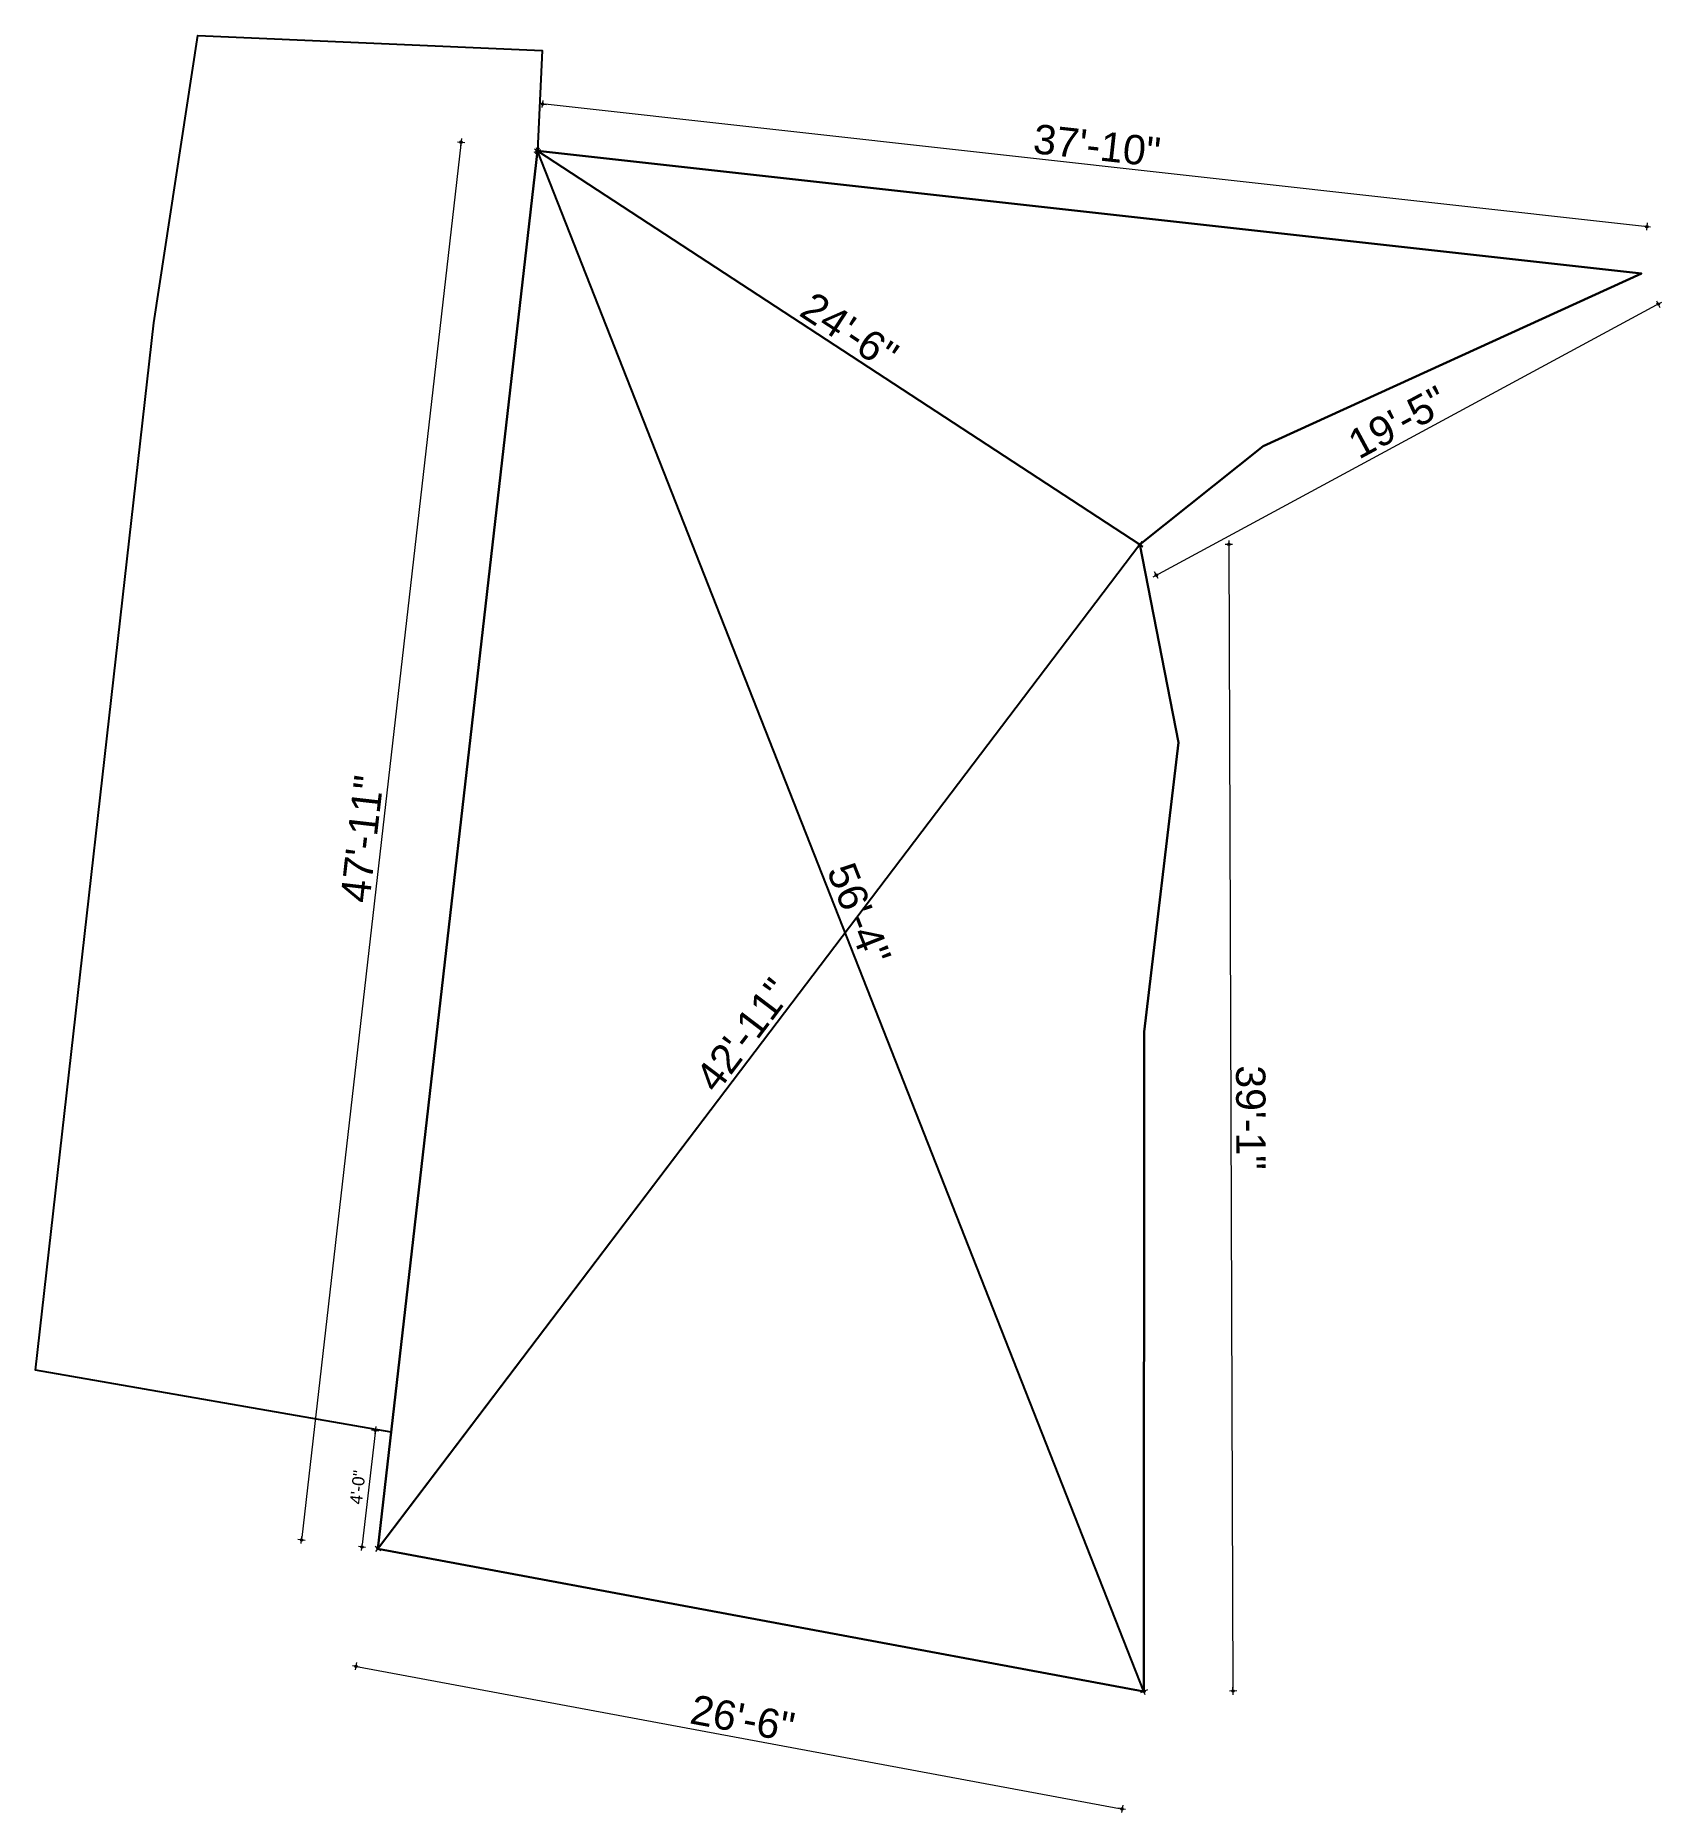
# Model space of a CAD drawing. Header units: inches. Extents: x 54699 to 80583, y -8431 to -3547.
# Drawn here: x 63759 to 64423, y -5303 to -4577 of the extents above; entities that cross this region are included whole.
import ezdxf

# ---------------------------------------------------------------- set-up
doc = ezdxf.new("R2010")
doc.units = ezdxf.units.IN
doc.header["$LTSCALE"] = 0.5
doc.header["$MEASUREMENT"] = 0
doc.header["$PDMODE"] = 66
doc.layers.add('hatch', color=9, linetype='Continuous', lineweight=0)
doc.layers.add('Toilet', color=7, linetype='Continuous', lineweight=25)
doc.styles.get("Standard").update_dxf_attribs({"font": 'arial.ttf'})
doc.dimstyles.new('S8', dxfattribs={"dimtxt": 5, "dimasz": 1, "dimexe": 6, "dimexo": 18, "dimgap": 1.9375, "dimtad": 1, "dimdec": 0, "dimzin": 3, "dimdsep": 46, "dimlunit": 4, "dimtxsty": 'Standard', "dimblk": 'dot 2', "dimcen": 12, "dimse1": 1, "dimse2": 1, "dimclrd": 1, "dimclre": 1, "dimclrt": 256, "dimadec": 0, "dimazin": 0, "dimtfac": 0.75, "dimtdec": 0, "dimtix": 1, "dimtmove": 1, "dimatfit": 3, "dimldrblk": 'DOT', "dimfxl": 1, "dimtolj": 1, "dimtzin": 0, "dimlwd": 9, "dimlwe": 9, "dimarcsym": 0})

msp = doc.modelspace()

# ---------------------------------------------------------------- blocks, each defined once
blk = doc.blocks.new('dot1')
at = {"layer": 'hatch'}
h = blk.add_hatch(color=256, dxfattribs=at)
edge = h.paths.add_edge_path()
edge.add_arc((0, 0), 1, 0, 360)
for p, q in [((3, 0), (-3, 0)), ((0, 3), (0, -3))]:
    blk.add_line(p, q, dxfattribs=at)
blk.add_circle((0, 0), 1, dxfattribs=at)
blk = doc.blocks.new('dot 2')
at = {"layer": 'hatch', "xscale": 0.5, "yscale": 0.5, "zscale": 0.5}
blk.add_blockref('dot1', (0, 0), dxfattribs=at)
blk = doc.blocks.new('*D733')
at = {"layer": 'Defpoints', "color": 0, "transparency": 16777216}
for p in [(63966.12, -4605.42), (63963.99, -4624.56), (64415.07, -4674.66)]:
    blk.add_point(p, dxfattribs=at)
at = {"layer": 'Toilet', "color": 1, "lineweight": 9, "transparency": 16777216}
blk.add_line((64416.21, -4655.41), (63967.11, -4605.53), dxfattribs=at)
for p, rotation in [((63966.12, -4605.42), 173.6625769710132), ((64417.2, -4655.52), 353.6625769710132)]:
    blk.add_blockref('dot 2', p, dxfattribs=dict(at, rotation=rotation))
at = {"layer": 'Toilet', "transparency": 16777216, "insert": (64192.55, -4622.45), "char_height": 12, "attachment_point": 5, "rotation": 353.66258}
blk.add_mtext('\\A1;37\'-10"', dxfattribs=at)
blk = doc.blocks.new('_Dot')
at = {"color": 0, "linetype": 'ByBlock', "lineweight": -2}
blk.add_line((-0.5, 0), (-1, 0), dxfattribs=at)
at = {"color": 0, "linetype": 'ByBlock', "const_width": 0.5}
blk.add_lwpolyline([(-0.25, 0, 1), (0.25, 0, 1)], format="xyb", close=True, dxfattribs=at)
blk = doc.blocks.new('*D734')
at = {"layer": 'Defpoints', "color": 0, "transparency": 16777216}
for p in [(63963.99, -4624.56), (63867.61, -5192.17), (63898.81, -5195.73)]:
    blk.add_point(p, dxfattribs=at)
at = {"layer": 'Toilet', "color": 1, "lineweight": 9, "transparency": 16777216}
blk.add_line((63932.67, -4622), (63867.72, -5191.18), dxfattribs=at)
for p, rotation in [((63932.78, -4621), 83.49005685040993), ((63867.61, -5192.17), 263.49005685041)]:
    blk.add_blockref('dot 2', p, dxfattribs=dict(at, rotation=rotation))
at = {"layer": 'Toilet', "transparency": 16777216, "insert": (63892.28, -4905.68), "char_height": 12, "attachment_point": 5, "rotation": 83.49006}
blk.add_mtext('\\A1;47\'-11"', dxfattribs=at)
blk = doc.blocks.new('*D735')
at = {"layer": 'Defpoints', "color": 0, "transparency": 16777216}
for p in [(64415.07, -4674.66), (64210.05, -4785.42), (64216.82, -4797.94)]:
    blk.add_point(p, dxfattribs=at)
at = {"layer": 'Toilet', "color": 1, "lineweight": 9, "transparency": 16777216}
blk.add_line((64420.96, -4687.66), (64217.7, -4797.47), dxfattribs=at)
for p, rotation in [((64421.84, -4687.18), 28.37910667410026), ((64216.82, -4797.94), 208.3791066741002)]:
    blk.add_blockref('dot 2', p, dxfattribs=dict(at, rotation=rotation))
at = {"layer": 'Toilet', "transparency": 16777216, "insert": (64315.5, -4735.47), "char_height": 12, "attachment_point": 5, "rotation": 28.37911}
blk.add_mtext('\\A1;19\'-5"', dxfattribs=at)
blk = doc.blocks.new('*D736')
at = {"layer": 'Defpoints', "color": 0, "transparency": 16777216}
for p in [(64210.05, -4785.42), (64211.74, -5254), (64248.13, -5253.86)]:
    blk.add_point(p, dxfattribs=at)
at = {"layer": 'Toilet', "color": 1, "lineweight": 9, "transparency": 16777216}
blk.add_line((64246.44, -4786.29), (64248.12, -5252.86), dxfattribs=at)
for p, rotation in [((64246.44, -4785.29), 90.20646342263882), ((64248.13, -5253.86), 270.2064634226389)]:
    blk.add_blockref('dot 2', p, dxfattribs=dict(at, rotation=rotation))
at = {"layer": 'Toilet', "transparency": 16777216, "insert": (64255.35, -5019.55), "char_height": 12, "attachment_point": 5, "rotation": 270.20646}
blk.add_mtext('\\A1;39\'-1"', dxfattribs=at)
blk = doc.blocks.new('*D738')
at = {"layer": 'Defpoints', "color": 0, "transparency": 16777216}
for p in [(63963.99, -4624.56), (64210.05, -4785.42), (64210.05, -4785.42)]:
    blk.add_point(p, dxfattribs=at)
at = {"layer": 'Toilet', "color": 1, "lineweight": 9, "transparency": 16777216}
blk.add_line((63964.83, -4625.11), (64209.22, -4784.87), dxfattribs=at)
for p, rotation in [((63963.99, -4624.56), 146.8266123415841), ((64210.05, -4785.42), 326.8266123415841)]:
    blk.add_blockref('dot 2', p, dxfattribs=dict(at, rotation=rotation))
at = {"layer": 'Toilet', "transparency": 16777216, "insert": (64091.44, -4698.24), "char_height": 12, "attachment_point": 5, "rotation": 326.82661}
blk.add_mtext('\\A1;24\'-6"', dxfattribs=at)
blk = doc.blocks.new('*D739')
at = {"layer": 'Defpoints', "color": 0, "transparency": 16777216}
for p in [(63963.99, -4624.56), (63963.99, -4624.56), (64211.74, -5254)]:
    blk.add_point(p, dxfattribs=at)
at = {"layer": 'Toilet', "color": 1, "lineweight": 9, "transparency": 16777216}
blk.add_line((64211.38, -5253.07), (63964.36, -4625.49), dxfattribs=at)
for p, rotation in [((63963.99, -4624.56), 111.4851475762037), ((64211.74, -5254), 291.4851475762038)]:
    blk.add_blockref('dot 2', p, dxfattribs=dict(at, rotation=rotation))
at = {"layer": 'Toilet', "transparency": 16777216, "insert": (64095.37, -4936.33), "char_height": 12, "attachment_point": 5, "rotation": 291.48515}
blk.add_mtext('\\A1;56\'-4"', dxfattribs=at)
blk = doc.blocks.new('*D740')
at = {"layer": 'Defpoints', "color": 0, "transparency": 16777216}
for p in [(64210.05, -4785.42), (63898.81, -5195.73), (63898.81, -5195.73)]:
    blk.add_point(p, dxfattribs=at)
at = {"layer": 'Toilet', "color": 1, "lineweight": 9, "transparency": 16777216}
blk.add_line((64209.45, -4786.22), (63899.42, -5194.93), dxfattribs=at)
for p, rotation in [((64210.05, -4785.42), 52.81806710943047), ((63898.81, -5195.73), 232.8180671094305)]:
    blk.add_blockref('dot 2', p, dxfattribs=dict(at, rotation=rotation))
at = {"layer": 'Toilet', "transparency": 16777216, "insert": (64048.09, -4985.76), "char_height": 12, "attachment_point": 5, "rotation": 52.81807}
blk.add_mtext('\\A1;42\'-11"', dxfattribs=at)
blk = doc.blocks.new('*D741')
at = {"layer": 'Defpoints', "color": 0, "transparency": 16777216}
for p in [(63904.25, -5148.06), (63892.3, -5194.99), (63898.81, -5195.73)]:
    blk.add_point(p, dxfattribs=at)
at = {"layer": 'Toilet', "color": 1, "lineweight": 9, "transparency": 16777216}
blk.add_line((63897.62, -5148.31), (63892.41, -5193.99), dxfattribs=at)
for p, rotation in [((63897.74, -5147.32), 83.49005685041905), ((63892.3, -5194.99), 263.4900568504191)]:
    blk.add_blockref('dot 2', p, dxfattribs=dict(at, rotation=rotation))
at = {"layer": 'Toilet', "transparency": 16777216, "insert": (63890.55, -5170.64), "char_height": 5, "attachment_point": 5, "rotation": 83.49006}
blk.add_mtext('\\A1;4\'-0"', dxfattribs=at)

# ---------------------------------------------------------------- dimensions: what is measured, and where the dimension line sits
at = {"layer": 'Toilet'}
for p1, p2, distance, override, picture, middle in [((64415.07, -4674.66), (63963.99, -4624.56), -19.26, {"dimtxt": 12, "dimfxl": 2, "dimfxlon": 1, "dimarcsym": 1}, '*D733', (64192.55, -4622.45)), ((63963.99, -4624.56), (63898.81, -5195.73), -31.41, {"dimtxt": 12, "dimfxl": 2, "dimfxlon": 1, "dimarcsym": 1}, '*D734', (63892.28, -4905.68)), ((64211.74, -5254), (63963.99, -4624.56), 0, {"dimtxt": 12, "dimfxl": 2, "dimfxlon": 1, "dimarcsym": 1}, '*D739', (64095.37, -4936.33)), ((63963.99, -4624.56), (64210.05, -4785.42), 0, {"dimtxt": 12, "dimfxl": 2, "dimfxlon": 1, "dimarcsym": 1}, '*D738', (64091.44, -4698.24)), ((64415.07, -4674.66), (64210.05, -4785.42), 14.23, {"dimtxt": 12, "dimfxl": 2, "dimfxlon": 1, "dimarcsym": 1}, '*D735', (64315.5, -4735.47)), ((64210.05, -4785.42), (63898.81, -5195.73), 0, {"dimtxt": 12, "dimfxl": 2, "dimfxlon": 1, "dimarcsym": 1}, '*D740', (64048.09, -4985.76)), ((64210.05, -4785.42), (64211.74, -5254), 36.39, {"dimtxt": 12, "dimfxl": 2, "dimfxlon": 1, "dimarcsym": 1}, '*D736', (64255.35, -5019.55)), ((63904.25, -5148.06), (63898.81, -5195.73), -6.56, {"dimfxl": 2, "dimfxlon": 1, "dimarcsym": 1}, '*D741', (63890.55, -5170.64))]:
    dim = msp.add_aligned_dim(p1=p1, p2=p2, distance=distance, dimstyle='S8', override=override, dxfattribs=at)
    dim.commit()
    dim.dimension.update_dxf_attribs({"geometry": picture, "text_midpoint": middle})
msp.add_aligned_dim(p1=(63898.81, -5195.73), p2=(64211.74, -5254), distance=-48.85, dimstyle='S8', override={"dimtxt": 12, "dimfxl": 2, "dimfxlon": 1, "dimarcsym": 1}, dxfattribs=at).render()

# ---------------------------------------------------------------- linework, layer by layer
at = {"layer": 'Toilet'}
for p, q in [((63963.99, -4624.56), (64210.05, -4785.42)), ((64211.74, -5254), (63963.99, -4624.56)), ((64210.05, -4785.42), (63898.81, -5195.73))]:
    msp.add_line(p, q, dxfattribs=at)
msp.add_lwpolyline([(63904.25, -5148.06), (63758.94, -5122.82), (63807.28, -4694.88), (63825.27, -4577.44), (63965.85, -4583.62), (63963.99, -4624.56)], dxfattribs=at)
for points in [[(63963.99, -4624.56), (64415.07, -4674.66), (64260.45, -4745.16), (64210.05, -4785.42), (64225.8, -4866.24), (64211.9, -4984.53), (64211.74, -5254), (63898.81, -5195.73)], [(64225.8, -4866.24), (64210.05, -4785.42), (64260.45, -4745.16), (64415.07, -4674.66), (63963.99, -4624.56), (63898.81, -5195.73), (64211.74, -5254), (64211.9, -4984.53)]]:
    msp.add_lwpolyline(points, close=True, dxfattribs=at)

msp.set_redraw_order([(e.dxf.handle, doc.entitydb.next_handle()) for e in msp.query("TEXT MTEXT ATTDEF DIMENSION ARC_DIMENSION")])  # texts and dimensions are drawn at this point

doc.saveas('drawing.dxf')
